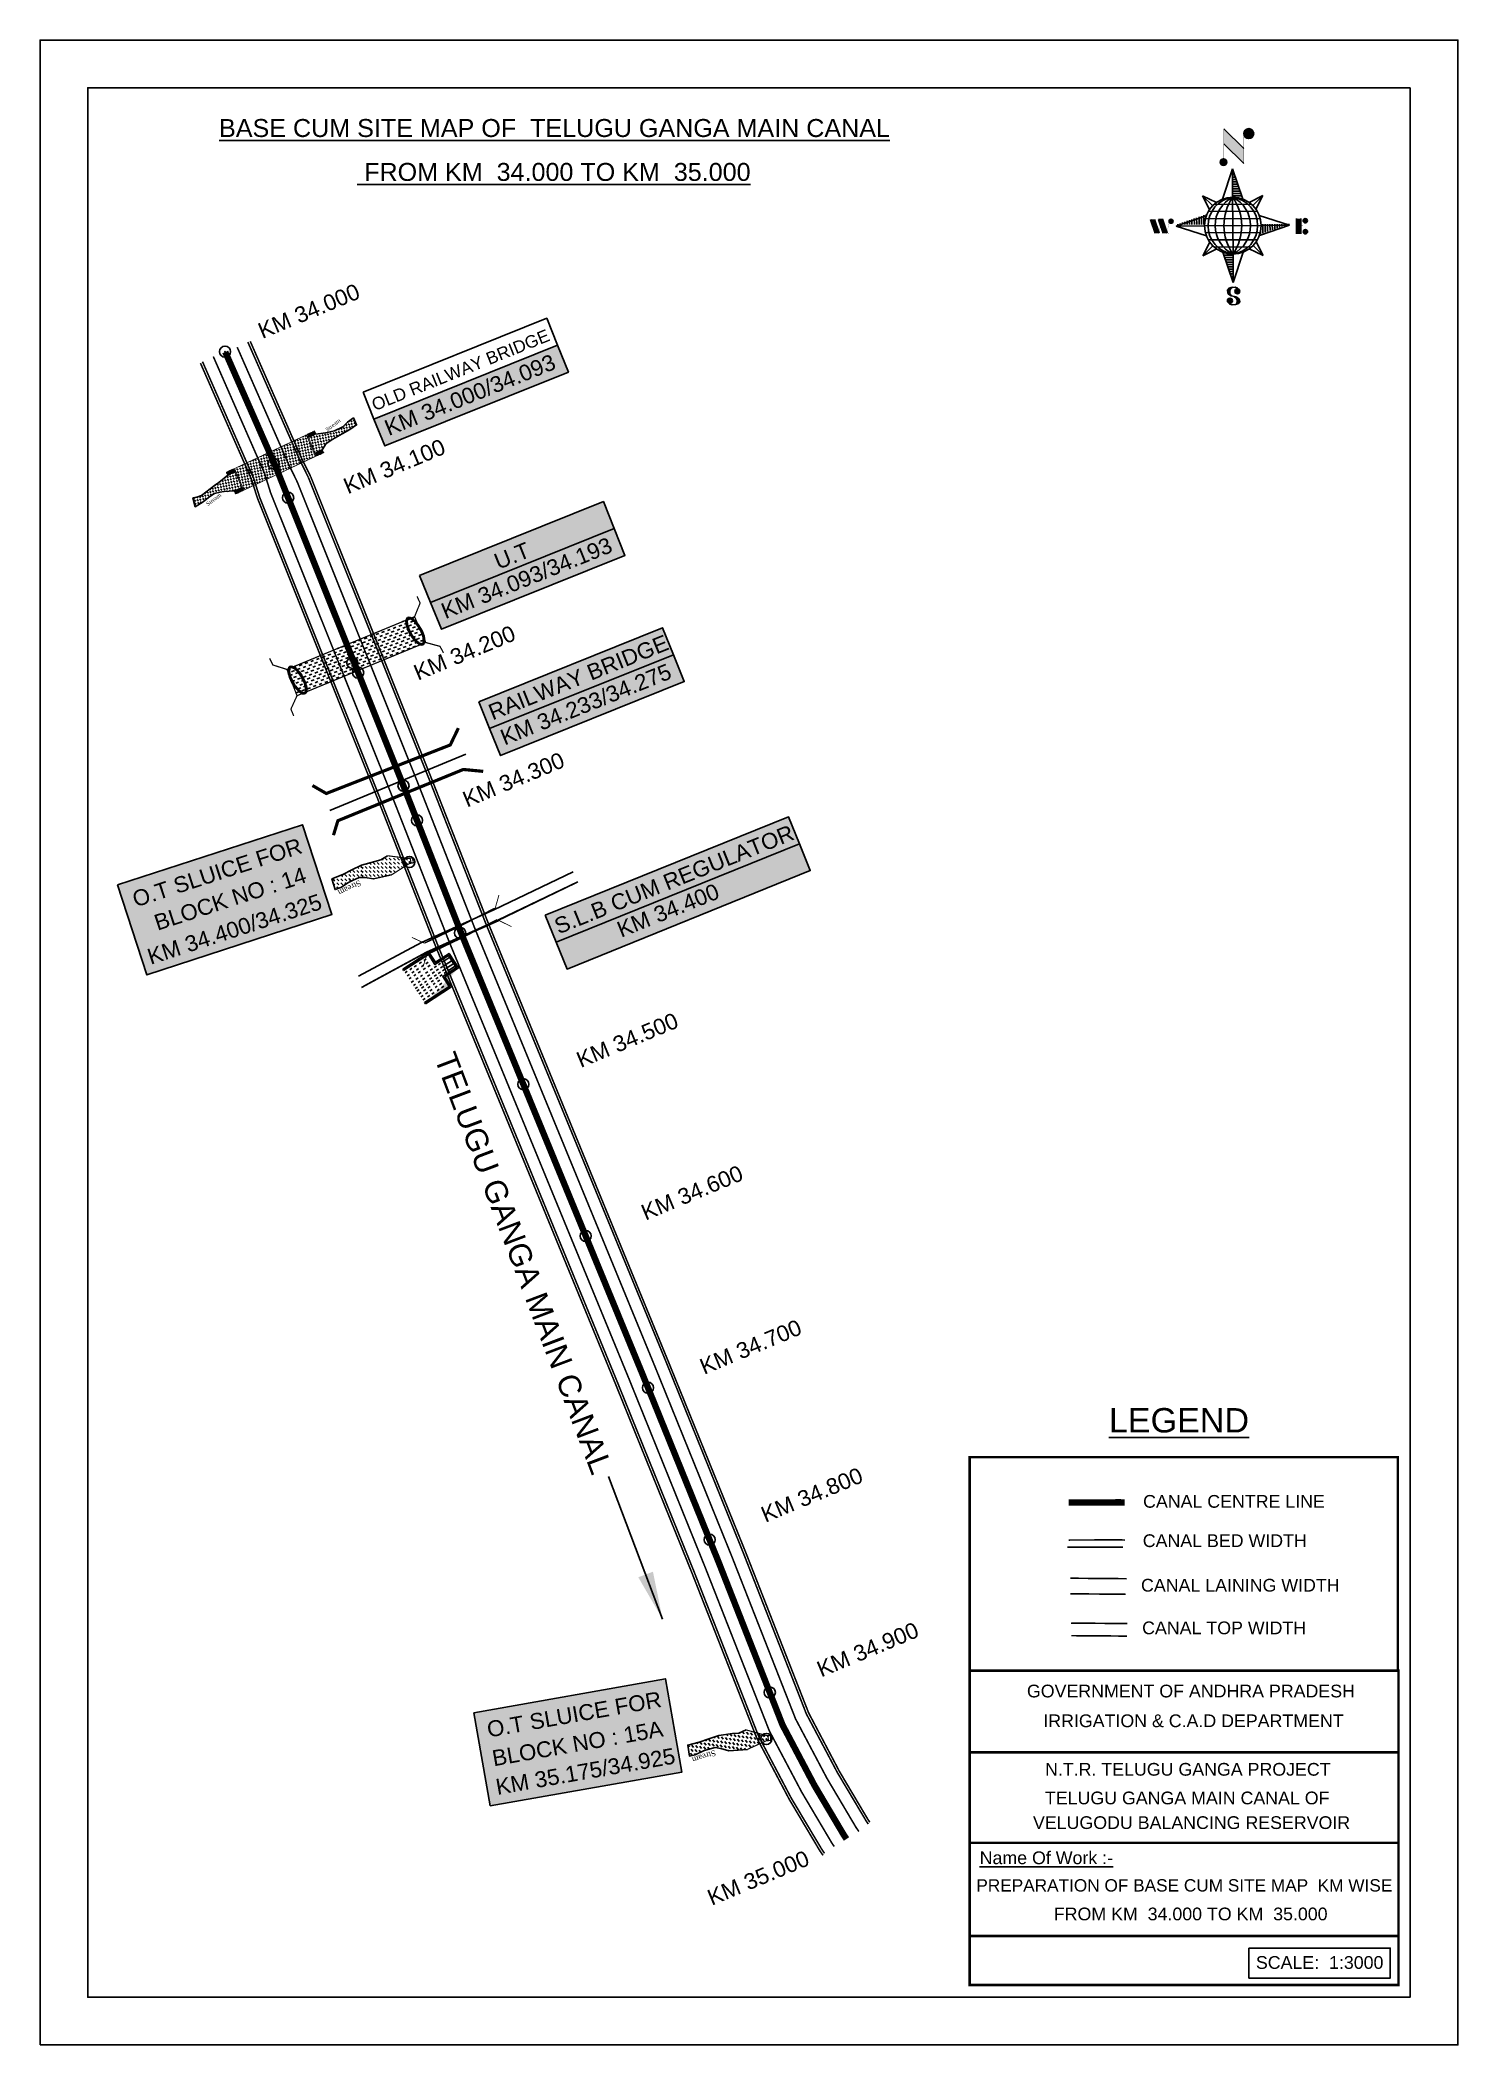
# Model space of a CAD drawing. Header units: inches. Extents: x 255066 to 255957, y 1726817 to 1728077.
import ezdxf

# ---------------------------------------------------------------- set-up
doc = ezdxf.new("R2010")
doc.units = ezdxf.units.IN
doc.header["$MEASUREMENT"] = 0
doc.header["$PDMODE"] = 32
doc.header["$PDSIZE"] = 7
doc.linetypes.add('ACAD_ISO02W100', pattern=[15, 12, -3])
for name, color, linetype in [('AQUADUCT', 1, 'Continuous'), ('bed with', 5, 'Continuous'), ('bord', 1, 'Continuous'), ('cahnige', 7, 'Continuous'), ('canal', 1, 'Continuous'), ('CARTTRACK', 30, 'ACAD_ISO02W100'), ('chainage', 7, 'Continuous'), ('FRAME 025', 7, 'Continuous'), ('laying', 4, 'Continuous'), ('lining', 4, 'Continuous'), ('OT', 7, 'Continuous'), ('ROAD', 6, 'Continuous'), ('SLB', 11, 'Continuous'), ('STREAM', 4, 'Continuous'), ('Stu coo', 3, 'Continuous'), ('TEXT', 7, 'Continuous'), ('top of bund', 1, 'Continuous'), ('UT', 173, 'ACAD_ISO02W100'), ('V', 6, 'Continuous'), ('ZSTU', 7, 'Continuous')]:
    doc.layers.add(name, color=color, linetype=linetype)
doc.styles.add('5mm', font='times.ttf', dxfattribs={"height": 3})
doc.styles.get("Standard").update_dxf_attribs({"font": 'arial.ttf'})
doc.linetypes.add('TRACKS', pattern='A,0.15,[130,ltypeshp.shx,S=0.25,R=0,X=0,Y=0],0.15', length=0.3)
doc.dimstyles.get("Standard").update_dxf_attribs({"dimtxt": 0.18, "dimasz": 0.18, "dimexe": 0.18, "dimexo": 0.0625, "dimgap": 0.09, "dimtad": 0, "dimtih": 1, "dimtoh": 1, "dimdec": 4, "dimzin": 0, "dimdsep": 46, "dimtxsty": 'Standard', "dimcen": 0.09, "dimadec": 0, "dimazin": 0, "dimtfac": 1, "dimtdec": 4, "dimtofl": 0, "dimtmove": 0, "dimatfit": 3, "dimfxl": 0, "dimtolj": 1, "dimtzin": 0, "dimarcsym": 0})
pattern_1 = [(228.0128, (-362214.33102, -1526288.49251), (-7.999998232158, -9.0000013416072), [0.134536, -13.319088]), (184.9697, (-362214.42102, -1526288.592507), (12.0000010515176, 0.999991307007), [0.230868, -22.855925]), (132.5104, (-362214.65102, -1526288.61251), (9.9999907183468, -11.0000086738712), [0.162788, -16.116032]), (267.2737, (-362215.04102, -1526288.862507), (0.9999960177272, 20.0000002949735), [0.210238, -20.813558]), (292.8337, (-362215.05102, -1526289.072507), (-5.0000099054371, 11.9999964117778), [0.206155, -20.409373]), (357.2737, (-362214.97102, -1526289.262507), (-20.0000002949735, 0.9999960177272), [0.210238, -20.813558]), (37.6942, (-362214.761022, -1526289.272507), (-13.000007345618, -9.9999904051605), [0.278029, -27.524849]), (72.2553, (-362214.541022, -1526289.102507), (7.0000107627054, 21.9999962312392), [0.262488, -25.986321]), (121.4296, (-362214.46102, -1526288.852507), (-8.0000082341764, 12.9999950364926), [0.21095, -20.884073]), (175.2364, (-362214.57102, -1526288.67251), (11.0000009463196, -0.9999915326613), [0.240832, -11.800763]), (222.3974, (-362214.811022, -1526288.652507), (-12.0000073510732, -10.9999920820141), [0.311448, -30.833375]), (138.8141, (-362214.05102, -1526288.87251), (-7.0000029468057, 5.999997313343), [0.106301, -10.523844]), (171.4692, (-362214.13102, -1526288.802507), (12.9999982848151, -2.0000079100398), [0.202237, -20.021511]), (225, (-362214.331, -1526288.7725), (-1e-16, -1.00000030945), [0.141421, -1.272792]), (203.1986, (-362214.40102, -1526288.65251), (4.999999730667, 2.000001325265), [0.076158, -7.539615]), (291.8014, (-362214.47102, -1526288.6825), (-0.9999999105, 3.00000027301), [0.107703, -5.277462]), (30.9638, (-362214.43102, -1526288.7825), (2.999998022288, 2.00000248354), [0.174929, -5.656023]), (161.5651, (-362214.28102, -1526288.6925), (2.00000043459, -0.99999840322), [0.126491, -3.035787]), (16.3895, (-362215.05102, -1526288.682507), (10.000002198412, 2.999992709818), [0.1772, -17.542845]), (70.3462, (-362214.88102, -1526288.63251), (-3.9999952473717, -11.0000021356062), [0.148661, -14.717408]), (293.1986, (-362214.28102, -1526288.49251), (-2.000001325265, 4.999999730667), [0.152315, -7.463458]), (343.6105, (-362214.22102, -1526288.632507), (-10.000002198412, 2.999992709818), [0.1772, -17.542845]), (339.444, (-362215.05102, -1526289.30251), (-5.000001844542, 1.999995996422), [0.17088, -8.373124]), (294.7751, (-362214.89102, -1526289.36251), (-4.9999921892452, 11.000003421839), [0.143178, -14.174643]), (66.8014, (-362214.27102, -1526289.49251), (2.000001325265, 4.999999730667), [0.152315, -7.463458]), (17.354, (-362214.21102, -1526289.35251), (-13.0000020190968, -3.9999945022591), [0.167631, -16.595424]), (69.444, (-362214.76102, -1526289.49251), (-1.999995996422, -5.000001844542), [0.08544, -8.458564]), (101.3099, (-362214.33102, -1526289.4925), (-0.999997632162, 4.00000075223), [0.05099, -5.048029]), (165.9638, (-362214.34102, -1526289.4425), (3.00000054599, -0.99999805736), [0.206155, -3.91695]), (186.009, (-362214.54102, -1526289.392507), (9.999999750906, 0.9999993174818), [0.19105, -18.913923]), (303.6901, (-362214.43102, -1526288.8725), (-1.000001334507, 1.99999955777), [0.144222, -3.461329]), (353.1572, (-362214.351022, -1526288.992507), (16.9999993654786, -2.0000079979248), [0.251794, -24.927563]), (60.9454, (-362214.10102, -1526289.02251), (-4.000000027199, -7.0000003845697), [0.102956, -10.192674]), (90, (-362214.051, -1526288.9325), (-1, 1), [0.06, -0.94]), (120.2564, (-362214.56102, -1526289.36251), (3.9999948868027, -7.0000024558547), [0.138924, -13.75352]), (48.0128, (-362214.63102, -1526289.24251), (7.999998232158, 9.0000013416072), [0.269072, -13.184552]), (0, (-362214.451, -1526289.0425), (1, 1), [0.26, -0.74]), (325.3048, (-362214.19102, -1526289.04251), (-9.9999942589875, 7.0000086095945), [0.158114, -15.653274]), (254.0546, (-362214.06102, -1526289.13251), (-0.999999889296, -4.000000126652), [0.145602, -7.134508]), (207.646, (-362214.10102, -1526289.272507), (-18.9999958071796, -10.0000077131692), [0.237065, -23.469474]), (175.4261, (-362214.311022, -1526289.382507), (-13.0000005583121, 0.9999948011611), [0.250799, -24.829074])]
pattern_2 = [(0, (-362215.051, -1526289.4925), (1.25, 1.25), [1.25, -1.25])]
pattern_3 = [(228.0128, (-362243.17535, -1526336.432974), (-7.999998232158, -9.0000013416072), [0.134536, -13.319088]), (184.9697, (-362243.26535, -1526336.532974), (12.0000010515176, 0.999991307007), [0.230868, -22.855925]), (132.5104, (-362243.49535, -1526336.552974), (9.9999907183468, -11.0000086738712), [0.162788, -16.116032]), (267.2737, (-362243.88535, -1526336.802974), (0.9999960177272, 20.0000002949735), [0.210238, -20.813558]), (292.8337, (-362243.89535, -1526337.012974), (-5.0000099054371, 11.9999964117778), [0.206155, -20.409373]), (357.2737, (-362243.81535, -1526337.202974), (-20.0000002949735, 0.9999960177272), [0.210238, -20.813558]), (37.6942, (-362243.60535, -1526337.212974), (-13.000007345618, -9.9999904051605), [0.278029, -27.524849]), (72.2553, (-362243.38535, -1526337.042974), (7.0000107627054, 21.9999962312392), [0.262488, -25.986321]), (121.4296, (-362243.30535, -1526336.792974), (-8.0000082341764, 12.9999950364926), [0.21095, -20.884073]), (175.2364, (-362243.41535, -1526336.612974), (11.0000009463196, -0.9999915326613), [0.240832, -11.800763]), (222.3974, (-362243.65535, -1526336.592974), (-12.0000073510732, -10.9999920820141), [0.311448, -30.833375]), (138.8141, (-362242.89535, -1526336.81297), (-7.0000029468057, 5.999997313343), [0.106301, -10.523844]), (171.4692, (-362242.97535, -1526336.742974), (12.9999982848151, -2.0000079100398), [0.202237, -20.021511]), (225, (-362243.17535, -1526336.713), (-1e-16, -1.00000030945), [0.141421, -1.272792]), (203.1986, (-362243.24535, -1526336.59297), (4.999999730667, 2.000001325265), [0.076158, -7.539615]), (291.8014, (-362243.31535, -1526336.62297), (-0.9999999105, 3.00000027301), [0.107703, -5.277462]), (30.9638, (-362243.27535, -1526336.72297), (2.999998022288, 2.00000248354), [0.174929, -5.656023]), (161.5651, (-362243.12535, -1526336.63297), (2.00000043459, -0.99999840322), [0.126491, -3.035787]), (16.3895, (-362243.89535, -1526336.622974), (10.000002198412, 2.999992709818), [0.1772, -17.542845]), (70.3462, (-362243.72535, -1526336.572974), (-3.9999952473717, -11.0000021356062), [0.148661, -14.717408]), (293.1986, (-362243.12535, -1526336.43297), (-2.000001325265, 4.999999730667), [0.152315, -7.463458]), (343.6105, (-362243.06535, -1526336.572974), (-10.000002198412, 2.999992709818), [0.1772, -17.542845]), (339.444, (-362243.89535, -1526337.24297), (-5.000001844542, 1.999995996422), [0.17088, -8.373124]), (294.7751, (-362243.73535, -1526337.302974), (-4.9999921892452, 11.000003421839), [0.143178, -14.174643]), (66.8014, (-362243.11535, -1526337.43297), (2.000001325265, 4.999999730667), [0.152315, -7.463458]), (17.354, (-362243.05535, -1526337.292974), (-13.0000020190968, -3.9999945022591), [0.167631, -16.595424]), (69.444, (-362243.60535, -1526337.43297), (-1.999995996422, -5.000001844542), [0.08544, -8.458564]), (101.3099, (-362243.17535, -1526337.43297), (-0.999997632162, 4.00000075223), [0.05099, -5.048029]), (165.9638, (-362243.18535, -1526337.38297), (3.00000054599, -0.99999805736), [0.206155, -3.91695]), (186.009, (-362243.38535, -1526337.332974), (9.999999750906, 0.9999993174818), [0.19105, -18.913923]), (303.6901, (-362243.27535, -1526336.81297), (-1.000001334507, 1.99999955777), [0.144222, -3.461329]), (353.1572, (-362243.19535, -1526336.932974), (16.9999993654786, -2.0000079979248), [0.251794, -24.927563]), (60.9454, (-362242.94535, -1526336.96297), (-4.000000027199, -7.0000003845697), [0.102956, -10.192674]), (90, (-362242.8953, -1526336.873), (-1, 1), [0.06, -0.94]), (120.2564, (-362243.40535, -1526337.302974), (3.9999948868027, -7.0000024558547), [0.138924, -13.75352]), (48.0128, (-362243.47535, -1526337.182974), (7.999998232158, 9.0000013416072), [0.269072, -13.184552]), (0, (-362243.2953, -1526336.983), (1, 1), [0.26, -0.74]), (325.3048, (-362243.03535, -1526336.982974), (-9.9999942589875, 7.0000086095945), [0.158114, -15.653274]), (254.0546, (-362242.90535, -1526337.07297), (-0.999999889296, -4.000000126652), [0.145602, -7.134508]), (207.646, (-362242.94535, -1526337.212974), (-18.9999958071796, -10.0000077131692), [0.237065, -23.469474]), (175.4261, (-362243.15535, -1526337.322974), (-13.0000005583121, 0.9999948011611), [0.250799, -24.829074])]
pattern_4 = [(267.297113149, (-8720374.938, 50637915.138), (10.5367255337, -0.497431438), [])]
pattern_5 = [(357.297113149, (-8720374.938, 50637915.138), (0.497431438, 10.5367255337), [])]

msp = doc.modelspace()

# ---------------------------------------------------------------- texts
at = {"layer": 'chainage', "color": 0}
for s, p in [('KM 34.000', (255206.1, 1727888.8)), ('KM 34.100', (255259.8, 1727791.2)), ('KM 34.200', (255303.9, 1727674)), ('KM 34.300', (255334.7, 1727594.3)), ('KM 34.500', (255406.2, 1727430.6)), ('KM 34.600', (255446.9, 1727334.7)), ('KM 34.700', (255483.7, 1727237.8)), ('KM 34.800', (255522.2, 1727144.8)), ('KM 34.900', (255557.3, 1727047.6)), ('KM 35.000', (255488.5, 1726904.1))]:
    msp.add_text(s, height=10, rotation=22.655, dxfattribs=at).set_placement(p)
at = {"layer": 'chainage', "color": 1}
msp.add_text('TELUGU GANGA MAIN CANAL', height=14.042, rotation=290.6987, dxfattribs=at).set_placement((255314, 1727437.1))
at = {"layer": 'chainage', "color": 0}
for s, height, p in [('%%ULEGEND', 15.34, (255738.1, 1727201.6)), ('CANAL CENTRE LINE', 8, (255759.6, 1727154.3)), ('CANAL BED WIDTH', 8, (255759.4, 1727129.6)), ('CANAL LAINING WIDTH', 8, (255758.3, 1727101.6)), ('CANAL TOP WIDTH', 8, (255759, 1727074.8)), ('GOVERNMENT OF ANDHRA PRADESH ', 8, (255686.6, 1727035.1)), ('IRRIGATION & C.A.D DEPARTMENT', 8, (255696.9, 1727016.4)), ('N.T.R. TELUGU GANGA PROJECT', 8, (255698, 1726985.9)), ('TELUGU GANGA MAIN CANAL OF', 8, (255697.9, 1726967.9)), (' VELUGODU BALANCING RESERVOIR', 8, (255687.3, 1726952.4)), ('%%UName Of Work :-', 8, (255656.9, 1726930.3)), ('PREPARATION OF BASE CUM SITE MAP  KM WISE', 7.743, (255654.8, 1726913.1)), (' FROM KM  34.000 TO KM  35.000', 8, (255700.4, 1726895)), ('SCALE:  1:3000', 8, (255830.5, 1726864.5))]:
    msp.add_text(s, height=height, dxfattribs=at).set_placement(p)
at = {"layer": 'Stu coo', "color": 0}
for s, height, p in [('OLD RAILWAY BRIDGE', 7.798, (255276.8, 1727843.5)), ('KM 34.000/34.093', 10, (255285.5, 1727827.8)), ('KM 34.093/34.193', 10, (255321.1, 1727712.7)), ('U.T', 10, (255354.4, 1727743.8)), ('RAILWAY BRIDGE', 10, (255350.8, 1727649.1)), ('KM 34.233/34.275', 10, (255358.3, 1727633.3)), ('S.L.B CUM REGULATOR', 10, (255392.2, 1727514.6)), ('KM 34.400', 10, (255431.6, 1727512.5))]:
    msp.add_text(s, height=height, rotation=21.9255, dxfattribs=at).set_placement(p)
at = {"layer": 'Stu coo', "color": 1}
for s, rotation, p in [('O.T SLUICE FOR ', 18.0648, (255126.5, 1727531.6)), (' BLOCK NO : 14', 18.0648, (255136.5, 1727515.7)), ('KM 34.400/34.325', 18.0648, (255135.9, 1727495.5)), ('O.T SLUICE FOR ', 10.0181, (255348.3, 1727009.9)), (' BLOCK NO : 15A', 10.0181, (255347.7, 1726991.1)), ('KM 35.175/34.925', 10.0181, (255353.8, 1726973.8))]:
    msp.add_text(s, height=10, rotation=rotation, dxfattribs=at).set_placement(p)
at = {"layer": 'TEXT', "color": 0}
for s, p in [('%%UBASE CUM SITE MAP OF  TELUGU GANGA MAIN CANAL', (255178.9, 1728015.8)), ('%%U FROM KM  34.000 TO KM  35.000', (255265.7, 1727988.2))]:
    msp.add_text(s, height=11.294, dxfattribs=at).set_placement(p)

# ---------------------------------------------------------------- blocks, each defined once
blk = doc.blocks.new('FGDFGDFG6YURT')
at = {"layer": 'ROAD', "color": 1, "linetype": 'Continuous', "lineweight": 25}
for points in [[(386103.53, 1482907.42, 0), (386134.49, 1482913.05, 0), (386162.33, 1482917.43, 0), (386187.04, 1482923.15, 0)], [(386104.35, 1482907.67, 0), (386135.27, 1482913.29, 0), (386163.2, 1482917.69, 0), (386188.04, 1482923.43, 0)], [(386104.24, 1482903.53, 0), (386135.16, 1482909.15, 0), (386163.09, 1482913.55, 0), (386187.93, 1482919.3, 0)]]:
    blk.add_polyline3d(points, dxfattribs=at)
at = {"layer": 'SLB'}
for points, const_width in [([(386134.59, 1482913.4), (386134.24, 1482913.41), (386130.63, 1482916.64)], 0.3), ([(386134.59, 1482913.4), (386148.24, 1482915.45), (386161.82, 1482917.9)], 0.5), ([(386161.99, 1482918.19), (386148.41, 1482915.73), (386134.91, 1482912.87)], 0.5), ([(386161.82, 1482917.9), (386162.17, 1482917.94), (386164.81, 1482922)], 0.3), ([(386134.8, 1482908.74), (386134.45, 1482908.69), (386131.94, 1482904.55)], 0.3), ([(386161.88, 1482914.05), (386148.3, 1482911.6), (386134.8, 1482908.74)], 0.5), ([(386161.88, 1482914.05), (386162.23, 1482914.04), (386165.93, 1482910.93)], 0.3)]:
    blk.add_lwpolyline(points, dxfattribs=dict(at, const_width=const_width))
blk = doc.blocks.new('VBVB')
at = {"layer": 'STREAM'}
h = blk.add_hatch(dxfattribs=at)
h.set_pattern_fill('DASH', color=256, scale=10, style=0)
h.set_pattern_definition([(0, (17867.8837, -28501.71), (1.25, 1.25), [1.25, -1.25])])
h.paths.add_polyline_path([(380095.96, 1497774.98), (380098.87, 1497780.21), (380100.45, 1497784.62), (380101.78, 1497788.77), (380103.77, 1497793.59), (380099.53, 1497795.92), (380098.45, 1497793.51), (380097.62, 1497789.6), (380096.96, 1497787.69), (380095.79, 1497784.7), (380093.88, 1497782.96), (380090.89, 1497780.8), (380086.57, 1497773.96), (380084.6, 1497765.18), (380084.08, 1497764.33), (380085.94, 1497763.15), (380086.57, 1497763.83), (380093.72, 1497769.3), (380094.46, 1497772.65)])
at = {"layer": 'OT', "const_width": 0.5}
blk.add_lwpolyline([(380084.6, 1497765.18), (380084.07, 1497764.33), (380083.55, 1497763.48), (380085.4, 1497762.31), (380085.94, 1497763.15), (380084.08, 1497764.33), (380085.94, 1497763.15), (380086.57, 1497763.83), (380093.72, 1497769.3), (380086.57, 1497763.83), (380085.94, 1497763.15), (380084.08, 1497764.33), (380084.6, 1497765.18), (380086.57, 1497773.96)], dxfattribs=at)
at = {"layer": 'STREAM'}
blk.add_lwpolyline([(380086.57, 1497773.96), (380090.89, 1497780.8), (380093.88, 1497782.96), (380095.79, 1497784.7), (380096.96, 1497787.69), (380097.62, 1497789.6), (380098.45, 1497793.51), (380099.53, 1497795.92), (380103.77, 1497793.59), (380101.78, 1497788.77), (380100.45, 1497784.62), (380098.87, 1497780.21), (380095.96, 1497774.98), (380094.46, 1497772.65), (380093.72, 1497769.3)], dxfattribs=at)
at = {"layer": 'cahnige', "style": '5mm'}
blk.add_text('Stream', height=2.5, rotation=71.17434, dxfattribs=at).set_placement((380095, 1497785.49))
blk = doc.blocks.new('A$C377B10CC')
at = {"layer": 'STREAM'}
h = blk.add_hatch(dxfattribs=at)
h.set_pattern_fill('DASH', color=256, scale=10, style=0)
h.set_pattern_definition(pattern_2)
h.paths.add_polyline_path([(-21.1, 10.4), (-19.3, 15), (-16.2, 21.2), (-13.8, 26.1), (-11.8, 30.8), (-15.9, 33.3), (-17.5, 29), (-18.4, 24.9), (-21.4, 20), (-25.2, 15.7), (-29.9, 11.7), (-32.6, 7.4), (-28.1, 4.5), (-23.6, 1.5), (-21.1, 5.7)])
h = blk.add_hatch(dxfattribs=at)
h.set_pattern_fill('DASH', color=256, scale=10, style=0)
h.set_pattern_definition(pattern_2)
h.paths.add_polyline_path([(-60.2, -34.7), (-54, -38.6), (-47.9, -42.7), (-22.3, -0.1), (-28.4, 4), (-34.5, 8)])
h = blk.add_hatch(dxfattribs=at)
h.set_pattern_fill('DASH', color=256, scale=10, style=0)
h.set_pattern_definition(pattern_2)
h.paths.add_polyline_path([(-57.7, -50.5), (-52.5, -46.4), (-49.9, -42.1), (-54.3, -39.1), (-58.8, -36.3), (-61.4, -40.5), (-63.6, -47.5), (-64.8, -50.6), (-68, -60.3), (-69.9, -62.9), (-71.7, -64.6), (-67.4, -68.4), (-64.9, -63), (-63.3, -57.9), (-61.9, -54.8), (-59.5, -52.2)])
at = {"layer": 'UT', "ltscale": 0.2}
h = blk.add_hatch(dxfattribs=at)
h.set_pattern_fill('GRAVEL', color=256, style=0)
h.set_pattern_definition(pattern_1)
h.paths.add_polyline_path([(-34.2, 8.5), (-32.6, 7.4), (-29.9, 11.7), (-31.7, 12.8)])
h = blk.add_hatch(dxfattribs=at)
h.set_pattern_fill('GRAVEL', color=256, style=0)
h.set_pattern_definition(pattern_1)
h.paths.add_polyline_path([(-23.6, 1.5), (-22, 0.4), (-19.4, 4.7), (-21.1, 5.7)])
h = blk.add_hatch(dxfattribs=at)
h.set_pattern_fill('GRAVEL', color=256, style=0)
h.set_pattern_definition(pattern_3)
h.paths.add_polyline_path([(-58.8, -36.3), (-60.5, -35.2), (-63.1, -39.5), (-61.4, -40.5)])
h = blk.add_hatch(dxfattribs=at)
h.set_pattern_fill('GRAVEL', color=256, style=0)
h.set_pattern_definition(pattern_3)
h.paths.add_polyline_path([(-48.2, -43.2), (-49.9, -42.2), (-52.5, -46.4), (-50.8, -47.5)])
at = {"layer": 'STREAM'}
for points in [[(-29.9, 11.7), (-25.2, 15.7), (-21.4, 20), (-18.4, 24.9), (-17.5, 29), (-15.9, 33.3), (-11.8, 30.8), (-13.8, 26.1), (-16.2, 21.2), (-19.3, 15), (-21.1, 10.4), (-21.1, 5.7)], [(-61.4, -40.5), (-63.6, -47.5), (-64.8, -50.6), (-68, -60.3), (-69.9, -62.9), (-71.7, -64.6), (-67.4, -68.4), (-64.9, -63), (-63.3, -57.9), (-61.9, -54.8), (-59.5, -52.2), (-57.7, -50.5), (-52.5, -46.4)]]:
    blk.add_lwpolyline(points, dxfattribs=at)
at = {"layer": 'UT', "ltscale": 0.2, "const_width": 0.5}
for points in [[(-34.2, 8.5), (-31.7, 12.8)], [(-31.7, 12.8), (-29.9, 11.7)], [(-60.5, -35.2), (-34.5, 8)], [(-48.2, -43.3), (-22.3, -0.1)], [(-34.6, 8), (-28.4, 4), (-22.3, -0.1)], [(-34.2, 8.5), (-28.1, 4.5), (-22, 0.4)], [(-32.6, 7.4), (-29.9, 11.7)], [(-23.6, 1.5), (-21.1, 5.7)], [(-22.3, -0.1), (-22, 0.4)], [(-22, 0.4), (-19.4, 4.7)], [(-21.1, 5.7), (-19.4, 4.7)], [(-63.1, -39.5), (-60.5, -35.2)], [(-61.4, -40.5), (-58.8, -36.3)], [(-60.5, -35.2), (-54.3, -39.1), (-48.2, -43.3)], [(-60.2, -34.7), (-54, -38.6), (-47.9, -42.8)], [(-63.1, -39.5), (-61.4, -40.5)], [(-52.5, -46.4), (-49.9, -42.1)], [(-52.5, -46.4), (-50.8, -47.5)], [(-50.8, -47.5), (-48.2, -43.2)]]:
    blk.add_lwpolyline(points, dxfattribs=at)
at = {"layer": 'cahnige', "style": '5mm'}
for p in [(-24.7, 17), (-60.9, -63.7)]:
    blk.add_text('Stream', height=2.5, rotation=71.1743, dxfattribs=at).set_placement(p)
blk = doc.blocks.new('GGF')
at = {"layer": 'STREAM'}
h = blk.add_hatch(dxfattribs=at)
h.set_pattern_fill('DASH', color=256, scale=10, angle=-6.08273, style=0)
h.set_pattern_definition([(353.91726508, (-115347.3726, 1016.3876), (1.3754179499, 1.1105068496), [1.25, -1.25])])
h.paths.add_polyline_path([(406186.84, 1485623.89), (406186.34, 1485618.17), (406185.83, 1485612.44), (406242.6, 1485608.9), (406242.86, 1485614.64), (406243.12, 1485620.38)])
at = {"layer": 'laying', "linetype": 'ByBlock', "extrusion": (0, 0, -1)}
for centre in [(406188.83, 1485618.1), (406240.81, 1485614.96)]:
    blk.add_ellipse(centre, major_axis=(0.4, -6.37), ratio=0.388717, dxfattribs=at)
at = {"layer": 'laying', "linetype": 'ByBlock'}
for points in [[(406189.2, 1485612.24), (406189.13, 1485612.23), (406189.05, 1485612.25), (406188.86, 1485612.32), (406188.75, 1485612.39), (406188.51, 1485612.61), (406188.38, 1485612.76), (406187.99, 1485613.32), (406187.73, 1485613.86), (406187.29, 1485615.15), (406187.11, 1485615.9), (406186.88, 1485617.49), (406186.82, 1485618.32), (406186.84, 1485619.93), (406186.91, 1485620.71), (406187.17, 1485622.07), (406187.36, 1485622.65), (406187.71, 1485623.36), (406187.86, 1485623.57), (406188.11, 1485623.82), (406188.22, 1485623.89), (406188.4, 1485623.96), (406188.47, 1485623.97), (406188.64, 1485623.95), (406188.74, 1485623.91), (406188.98, 1485623.76), (406189.11, 1485623.64), (406189.38, 1485623.32), (406189.52, 1485623.11), (406189.95, 1485622.33), (406190.22, 1485621.61), (406190.62, 1485619.96), (406190.76, 1485619.04), (406190.86, 1485617.19), (406190.83, 1485616.26), (406190.61, 1485614.61), (406190.43, 1485613.88), (406190.06, 1485613.02), (406189.9, 1485612.77), (406189.63, 1485612.45), (406189.52, 1485612.35), (406189.34, 1485612.26), (406189.27, 1485612.24), (406189.2, 1485612.24)], [(406241.18, 1485609.1), (406241.11, 1485609.1), (406241.03, 1485609.11), (406240.84, 1485609.19), (406240.73, 1485609.26), (406240.49, 1485609.47), (406240.36, 1485609.62), (406239.97, 1485610.18), (406239.7, 1485610.72), (406239.26, 1485612.02), (406239.09, 1485612.77), (406238.86, 1485614.35), (406238.8, 1485615.19), (406238.82, 1485616.8), (406238.89, 1485617.57), (406239.15, 1485618.93), (406239.34, 1485619.51), (406239.69, 1485620.22), (406239.84, 1485620.43), (406240.09, 1485620.69), (406240.19, 1485620.75), (406240.37, 1485620.83), (406240.44, 1485620.83), (406240.62, 1485620.81), (406240.72, 1485620.78), (406240.95, 1485620.62), (406241.08, 1485620.51), (406241.36, 1485620.18), (406241.5, 1485619.98), (406241.93, 1485619.19), (406242.2, 1485618.47), (406242.6, 1485616.82), (406242.73, 1485615.9), (406242.84, 1485614.05), (406242.81, 1485613.12), (406242.59, 1485611.47), (406242.4, 1485610.74), (406242.03, 1485609.88), (406241.88, 1485609.63), (406241.61, 1485609.31), (406241.49, 1485609.22), (406241.31, 1485609.12), (406241.25, 1485609.11), (406241.18, 1485609.1)]]:
    blk.add_open_spline(points, degree=3, knots=[0, 0, 0, 0, 0.189072, 0.189072, 0.378144, 0.378144, 0.567217, 0.567217, 0.964238, 0.964238, 1.36126, 1.36126, 1.758281, 1.758281, 2.155303, 2.155303, 2.552324, 2.552324, 2.807761, 2.807761, 3.01244, 3.01244, 3.217119, 3.217119, 3.421798, 3.421798, 3.626477, 3.626477, 3.831155, 3.831155, 4.280923, 4.280923, 4.73069, 4.73069, 5.180458, 5.180458, 5.630225, 5.630225, 5.896844, 5.896844, 6.112115, 6.112115, 6.283185, 6.283185, 6.283185, 6.283185], dxfattribs=at)
at = {"layer": 'UT', "ltscale": 0.2, "const_width": 0.5}
for points in [[(406181.01, 1485605.63), (406181.2, 1485608.62), (406185.83, 1485612.44), (406186.34, 1485618.17), (406186.84, 1485623.89), (406182.49, 1485628.03), (406182.47, 1485631.03)], [(406186.84, 1485623.89), (406243.12, 1485620.38)], [(406247.66, 1485627.39), (406247.59, 1485624.39), (406243.12, 1485620.38), (406242.86, 1485614.64), (406242.6, 1485608.9), (406247.12, 1485604.95), (406247.26, 1485601.95)], [(406185.83, 1485612.44), (406242.6, 1485608.9)]]:
    blk.add_lwpolyline(points, dxfattribs=at)
blk = doc.blocks.new('RGRGFG')
at = {"layer": 'V'}
h = blk.add_hatch(color=4, dxfattribs=at)
h.paths.add_polyline_path([(245045.3, 1724876.5), (245045.3, 1724857.9), (245052.9, 1724857.9), (245052.9, 1724847.7), (245061.8, 1724847.7), (245061.8, 1724857.9), (245069.4, 1724857.9), (245069.4, 1724876.5), (245070.4, 1724876.5), (245070.4, 1724856.9), (245062.8, 1724856.9), (245062.8, 1724846.7), (245051.9, 1724846.7), (245051.9, 1724856.9), (245044.3, 1724856.9), (245044.3, 1724876.5)])
h.paths.add_polyline_path([(245070.4, 1724876.5), (245070.4, 1724856.9)], flags=17)
h.paths.add_polyline_path([(245062.8, 1724856.9), (245062.8, 1724846.7)], flags=17)
h.paths.add_polyline_path([(245062.8, 1724856.9), (245070.4, 1724856.9)], flags=17)
edge = h.paths.add_edge_path(flags=17)
edge.add_line((245051.9, 1724846.7), (245062.8, 1724846.7))
edge.add_line((245051.9, 1724846.7), (245062.8, 1724846.7))
edge = h.paths.add_edge_path(flags=17)
edge.add_line((245044.3, 1724876.5), (245044.3, 1724856.9))
edge.add_line((245044.3, 1724856.9), (245051.9, 1724856.9))
edge.add_line((245051.9, 1724856.9), (245051.9, 1724846.7))
at = {"layer": 'V', "color": 4}
for points in [[(245044.3, 1724876.5), (245044.3, 1724856.9), (245051.9, 1724856.9), (245051.9, 1724846.7)], [(245044.3, 1724876.5), (245044.3, 1724856.9), (245051.9, 1724856.9), (245051.9, 1724846.7), (245062.8, 1724846.7), (245062.8, 1724856.9), (245070.4, 1724856.9), (245070.4, 1724876.5)], [(245044.3, 1724876.5), (245045.3, 1724876.5)], [(245045.3, 1724876.5), (245045.3, 1724857.9), (245052.9, 1724857.9), (245052.9, 1724847.7), (245061.8, 1724847.7), (245061.8, 1724857.9), (245069.4, 1724857.9), (245069.4, 1724876.5)], [(245047.3, 1724874.8), (245047.3, 1724876.5)], [(245047.3, 1724871.3), (245047.3, 1724873)], [(245047.3, 1724868), (245047.3, 1724869.6)], [(245047.3, 1724864.2), (245047.3, 1724865.8)], [(245049.6, 1724874.8), (245049.6, 1724876.5)], [(245049.6, 1724871.3), (245049.6, 1724873)], [(245049.6, 1724868), (245049.6, 1724869.6)], [(245049.6, 1724864.2), (245049.6, 1724865.8)], [(245051.9, 1724846.7), (245062.8, 1724846.7), (245062.8, 1724856.9), (245070.4, 1724856.9), (245070.4, 1724876.5)], [(245051.9, 1724874.8), (245051.9, 1724876.5)], [(245051.9, 1724871.3), (245051.9, 1724873)], [(245051.9, 1724868), (245051.9, 1724869.6)], [(245051.9, 1724864.2), (245051.9, 1724865.8)], [(245054, 1724874.8), (245054, 1724876.5)], [(245054, 1724871.3), (245054, 1724873)], [(245054, 1724868), (245054, 1724869.6)], [(245054, 1724864.2), (245054, 1724865.8)], [(245055.9, 1724874.8), (245055.9, 1724876.5)], [(245055.9, 1724871.3), (245055.9, 1724873)], [(245055.9, 1724868), (245055.9, 1724869.6)], [(245055.9, 1724864.2), (245055.9, 1724865.8)], [(245058.1, 1724874.8), (245058.1, 1724876.5)], [(245058.1, 1724871.3), (245058.1, 1724873)], [(245058.1, 1724868), (245058.1, 1724869.6)], [(245058.1, 1724864.2), (245058.1, 1724865.8)], [(245060.5, 1724874.8), (245060.5, 1724876.5)], [(245060.5, 1724871.3), (245060.5, 1724873)], [(245060.5, 1724868), (245060.5, 1724869.6)], [(245060.5, 1724864.2), (245060.5, 1724865.8)], [(245070.4, 1724876.5), (245070.4, 1724856.9), (245062.8, 1724856.9), (245062.8, 1724846.7)], [(245070.4, 1724876.5), (245070.4, 1724856.9), (245062.8, 1724856.9), (245062.8, 1724846.7)], [(245063.1, 1724874.8), (245063.1, 1724876.5)], [(245063.1, 1724871.3), (245063.1, 1724873)], [(245063.1, 1724868), (245063.1, 1724869.6)], [(245063.1, 1724864.2), (245063.1, 1724865.8)], [(245065.3, 1724874.8), (245065.3, 1724876.5)], [(245065.3, 1724871.3), (245065.3, 1724873)], [(245065.3, 1724868), (245065.3, 1724869.6)], [(245065.3, 1724864.2), (245065.3, 1724865.8)], [(245067.7, 1724874.8), (245067.7, 1724876.5)], [(245067.7, 1724871.3), (245067.7, 1724873)], [(245067.7, 1724868), (245067.7, 1724869.6)], [(245067.7, 1724864.2), (245067.7, 1724865.8)], [(245069.4, 1724876.5), (245070.4, 1724876.5)], [(245047.3, 1724860.7), (245047.3, 1724862.4)], [(245049.6, 1724860.7), (245049.6, 1724862.4)], [(245051.9, 1724860.7), (245051.9, 1724862.4)], [(245054, 1724860.7), (245054, 1724862.4)], [(245054, 1724857.7), (245054, 1724859.3)], [(245054, 1724854.5), (245054, 1724856.1)], [(245054, 1724848.3), (245054, 1724853.5)], [(245055.9, 1724860.7), (245055.9, 1724862.4)], [(245055.9, 1724857.7), (245055.9, 1724859.3)], [(245055.9, 1724854.5), (245055.9, 1724856.1)], [(245055.9, 1724848.3), (245055.9, 1724853.5)], [(245058.1, 1724860.7), (245058.1, 1724862.4)], [(245058.1, 1724857.7), (245058.1, 1724859.3)], [(245058.1, 1724854.5), (245058.1, 1724856.1)], [(245058.1, 1724848.3), (245058.1, 1724853.5)], [(245060.5, 1724860.7), (245060.5, 1724862.4)], [(245060.5, 1724857.7), (245060.5, 1724859.3)], [(245060.5, 1724854.5), (245060.5, 1724856.1)], [(245060.5, 1724848.3), (245060.5, 1724853.5)], [(245063.1, 1724860.7), (245063.1, 1724862.4)], [(245065.3, 1724860.7), (245065.3, 1724862.4)], [(245067.7, 1724860.7), (245067.7, 1724862.4)]]:
    blk.add_lwpolyline(points, dxfattribs=at)
blk = doc.blocks.new('*X7')
at = {"color": 0, "linetype": 'Continuous'}
for p, q in [((6321.6, 240.5), (6322.3, 241.2)), ((6321.6, 240.3), (6322.3, 241)), ((6321.6, 240.1), (6322.3, 240.8)), ((6321.6, 239.9), (6322.4, 240.7)), ((6321.6, 239.8), (6322.4, 240.6)), ((6321.6, 239.6), (6322.5, 240.5)), ((6321.6, 239.4), (6322.5, 240.3)), ((6321.6, 239.2), (6322.6, 240.2)), ((6321.7, 239.1), (6322.6, 240.1)), ((6321.8, 240.8), (6322.4, 241.4)), ((6321.8, 239), (6322.7, 240)), ((6321.8, 239), (6322.8, 239.9)), ((6321.9, 238.9), (6322.9, 239.8)), ((6322, 238.8), (6323, 239.7)), ((6322.1, 241.3), (6322.4, 241.6)), ((6322.1, 238.7), (6323.1, 239.6)), ((6322.2, 238.6), (6323.1, 239.6)), ((6322.3, 238.5), (6323.2, 239.5)), ((6322.4, 238.5), (6323.3, 239.4)), ((6322.5, 238.4), (6323.4, 239.3)), ((6322.7, 238.4), (6323.6, 239.3)), ((6322.8, 238.3), (6323.7, 239.2)), ((6322.9, 238.3), (6323.8, 239.1)), ((6323.1, 238.2), (6323.9, 239.1)), ((6323.2, 238.2), (6324, 239)), ((6323.3, 238.2), (6324.2, 239)), ((6323.5, 238.1), (6324.3, 238.9)), ((6323.7, 238.1), (6324.4, 238.9)), ((6323.8, 238.1), (6324.6, 238.8)), ((6324.1, 238.2), (6324.7, 238.8)), ((6324.3, 238.3), (6324.9, 238.8)), ((6324.6, 238.3), (6325.1, 238.8)), ((6324.8, 238.4), (6325.2, 238.8)), ((6325.1, 238.5), (6325.4, 238.8)), ((6325.4, 238.6), (6325.6, 238.8))]:
    blk.add_line(p, q, dxfattribs=at)
blk = doc.blocks.new('*X6')
at = {"color": 0, "linetype": 'Continuous'}
for p, q in [((6324.4, 240.3), (6324.5, 240.4)), ((6324.6, 240.3), (6324.8, 240.5)), ((6324.7, 240.2), (6325, 240.5)), ((6324.8, 240.2), (6325.2, 240.6)), ((6325, 240.1), (6325.5, 240.6)), ((6325.1, 240.1), (6325.6, 240.6)), ((6325.2, 240), (6325.8, 240.6)), ((6325.3, 240), (6326, 240.6)), ((6325.4, 239.9), (6326.1, 240.6)), ((6325.5, 239.8), (6326.2, 240.5)), ((6325.6, 239.8), (6326.3, 240.5)), ((6325.7, 239.7), (6326.5, 240.4)), ((6325.9, 239.6), (6326.6, 240.3)), ((6326, 239.5), (6326.7, 240.3)), ((6326, 239.4), (6326.8, 240.2)), ((6326.1, 239.3), (6327, 240.2)), ((6326.2, 239.3), (6327.1, 240.1)), ((6326.3, 239.2), (6327.1, 240)), ((6326.4, 239.1), (6327.2, 239.9)), ((6326.5, 239), (6327.3, 239.8)), ((6326.5, 238.9), (6327.4, 239.7)), ((6326.6, 238.8), (6327.5, 239.6)), ((6326.7, 238.7), (6327.5, 239.5)), ((6326.8, 238.6), (6327.6, 239.4)), ((6326.8, 238.5), (6327.7, 239.3)), ((6326.8, 236.5), (6327.4, 237)), ((6326.9, 238.3), (6327.8, 239.2)), ((6326.9, 238.2), (6327.9, 239.1)), ((6326.9, 236.8), (6327.6, 237.4)), ((6327, 238.1), (6327.8, 239)), ((6327, 237.9), (6327.8, 238.8)), ((6327, 237.8), (6327.8, 238.6)), ((6327, 237.6), (6327.8, 238.4)), ((6327, 237.4), (6327.8, 238.2)), ((6327, 237.3), (6327.8, 238)), ((6327, 237.1), (6327.8, 237.9))]:
    blk.add_line(p, q, dxfattribs=at)
blk = doc.blocks.new('H')
at = {"layer": 'bord', "extrusion": (0.000427885, 0.004792, 0.999988)}
h = blk.add_hatch(dxfattribs=at)
h.set_pattern_fill('LINE', color=8, scale=84.387686, angle=-2.70289, style=0)
h.set_pattern_definition(pattern_5)
h.paths.add_polyline_path([(-492.5, 785.6, -0.090992), (-448, 775.2), (-486.5, 912)])
h = blk.add_hatch(dxfattribs=at)
h.set_pattern_fill('LINE', color=8, scale=84.387686, angle=-92.70289, style=0)
h.set_pattern_definition(pattern_4)
h.paths.add_polyline_path([(-624.9, 665.1, -0.090992), (-614.5, 709.6), (-751.3, 671.1)])
h = blk.add_hatch(dxfattribs=at)
h.set_pattern_fill('LINE', color=8, scale=84.387686, angle=-92.70289, style=0)
h.set_pattern_definition(pattern_4)
h.paths.add_polyline_path([(-245.6, 647.2), (-372, 653.2, -0.090992), (-382.4, 608.7)])
h = blk.add_hatch(dxfattribs=at)
h.set_pattern_fill('LINE', color=8, scale=84.387686, angle=-2.70289, style=0)
h.set_pattern_definition(pattern_5)
h.paths.add_polyline_path([(-504.4, 532.7, -0.090992), (-548.9, 543.1), (-510.4, 406.3)])
for p, q in [((-516.2, 1087.1, -1217.1), (-431.5, 994, -1216.7)), ((-519.4, 1020.4, -1216.8), (-434.7, 927.3, -1216.4)), ((-538.3, 773.7, -1215.6), (-487, 906.2, -1216.3)), ((-487, 906.2, -1216.3), (-493, 779.8, -1215.7)), ((-487, 906.2, -1216.3), (-448.5, 769.4, -1215.7)), ((-626.7, 793.8, -1215.7), (-566.8, 760.2, -1215.6)), ((-626.7, 793.8, -1215.7), (-584.1, 747, -1215.5)), ((-598.9, 731, -1215.4), (-626.7, 793.8, -1215.7)), ((-421.3, 753.3, -1215.6), (-358.5, 781.1, -1215.7)), ((-358.5, 781.1, -1215.7), (-405.3, 738.5, -1215.5)), ((-358.5, 781.1, -1215.7), (-392.1, 721.2, -1215.4)), ((-864.7, 700.9, -1215.1), (-846.9, 637.7, -1214.9)), ((-846.9, 700.1, -1215.1), (-829.1, 636.9, -1214.9)), ((-829.1, 699.2, -1215.2), (-811.3, 636, -1214.9)), ((-829.1, 699.2, -1215.2), (-811.3, 698.4, -1215.2)), ((-811.3, 698.4, -1215.2), (-793.5, 635.2, -1214.9)), ((-751.8, 665.3, -1215), (-615, 703.8, -1215.3)), ((-751.8, 665.3, -1215), (-625.4, 659.3, -1215)), ((-619.3, 614, -1214.8), (-751.8, 665.3, -1215)), ((-246.1, 641.4, -1215.1), (-382.9, 602.9, -1214.9)), ((-378.6, 692.6, -1215.3), (-246.1, 641.4, -1215.1)), ((-372.5, 647.4, -1215.1), (-246.1, 641.4, -1215.1)), ((-213.5, 669.3, -1215.3), (-216.7, 600.8, -1214.9)), ((-197.2, 599.9, -1214.9), (-193.9, 668.4, -1215.3)), ((-639.4, 525.6, -1214.4), (-605.8, 585.5, -1214.7)), ((-639.4, 525.6, -1214.4), (-592.6, 568.1, -1214.6)), ((-576.6, 553.3, -1214.6), (-639.4, 525.6, -1214.4)), ((-510.9, 400.5, -1213.9), (-549.4, 537.2, -1214.5)), ((-371.2, 512.9, -1214.5), (-431.1, 546.5, -1214.6)), ((-371.2, 512.9, -1214.5), (-413.8, 559.7, -1214.7)), ((-399, 575.7, -1214.7), (-371.2, 512.9, -1214.5)), ((-459.6, 533, -1214.5), (-510.9, 400.5, -1213.9)), ((-504.9, 526.9, -1214.5), (-510.9, 400.5, -1213.9))]:
    blk.add_line(p, q, dxfattribs=at)
at = {"layer": 'bord', "color": 8, "linetype": 'ByBlock', "extrusion": (0.000427885, 0.004792, 0.999988)}
for p, q in [((-386.5, 711.4, -1215.4), (-605.5, 721.7, -1215.4)), ((-410.8, 744.2, -1215.5), (-578.1, 752.1, -1215.5)), ((-493, 779.8, -1215.7), (-504.9, 526.9, -1214.5)), ((-372.5, 647.4, -1215.1), (-625.4, 659.3, -1215)), ((-378, 615.9, -1214.9), (-622.9, 627.5, -1214.9)), ((-375, 679.2, -1215.3), (-619.9, 690.7, -1215.2)), ((-392.4, 584.9, -1214.8), (-611.4, 595.3, -1214.7)), ((-419.8, 554.6, -1214.6), (-587.1, 562.5, -1214.6))]:
    blk.add_line(p, q, dxfattribs=at)
at = {"layer": 'bord', "extrusion": (0.000427885, 0.004792, 0.999988), "elevation": -1212.1}
for points, const_width in [([(-522, 959.6), (-515.7, 1092.9)], 1.61), ([(-434.2, 933.1), (-427.9, 1066.5)], 1.61), ([(-870.1, 707), (-846.4, 705.9)], 0.642), ([(-828.6, 642.7), (-855.2, 643.9)], 0.642), ([(-828.6, 642.7), (-821, 678)], 0.642), ([(-810.8, 641.8), (-784.1, 640.6)], 0.642), ([(-793, 641), (-781.6, 693.9)], 0.642), ([(-222.7, 675.6), (-173.8, 673.3)], 0.706), ([(-194.8, 644.8), (-185, 644.4)], 0.706), ([(-177.1, 604.8), (-226, 607.1)], 0.706)]:
    blk.add_lwpolyline(points, dxfattribs=dict(at, const_width=const_width))
for points, const_width in [([(-413.7, 1073.1, 1), (-397.6, 1057.7, 1)], 22.3), ([(-530.3, 949.5, 1), (-519.6, 939.3, 1)], 14.8), ([(-775.9, 696.6, 1), (-769.5, 690.4, 1)], 8.9), ([(-177.8, 666.9, 1), (-170.8, 660.1, 1)], 9.79), ([(-180.1, 618, 1), (-173.1, 611.2, 1)], 9.79), ([(-489.8, 361.7, 1), (-498.1, 369.1, 1)], 11.1), ([(-525.2, 321.6, 1), (-533.4, 328.9, 1)], 11.1)]:
    blk.add_lwpolyline(points, format="xyb", close=True, dxfattribs=dict(at, const_width=const_width))
for points in [[(-537, 317.4), (-530.7, 310.5), (-519.8, 306.8), (-504.9, 306.9), (-493.9, 310), (-486.3, 317.7), (-486.5, 325.8), (-490.6, 333.3), (-493.5, 336.2), (-502.8, 340.9), (-522.5, 347.3), (-530.4, 351.6), (-533.7, 354.6), (-537.4, 362.6), (-537, 373.4), (-530, 380.7), (-520, 384.1), (-503.5, 384.2), (-492.5, 379.9), (-487.1, 373.3)], [(-522.5, 347.6), (-526.2, 353.8), (-527.8, 360.6), (-527.9, 370.6), (-525.9, 375.5), (-521.3, 381.2), (-514.5, 384.4)], [(-504.9, 306.9), (-499, 312.4), (-497, 319.4), (-497.5, 326.5), (-501.2, 335.4), (-509.2, 343.2)]]:
    blk.add_lwpolyline(points, dxfattribs=at)
at = {"layer": 'bord', "extrusion": (0.000427885, 0.004792, 0.999988)}
for centre, radius in [((-405.6, 1065.4, -1212.1), 22.3), ((-525, 944.4, -1212.1), 14.8), ((-498.4, 659.1, -1212.1), 126.6), ((-772.7, 693.5, -1212.1), 8.9), ((-174.3, 663.5, -1212.1), 9.79), ((-176.6, 614.6, -1212.1), 9.79), ((-494, 365.4, -1212.1), 11.1), ((-529.3, 325.2, -1212.1), 11.1)]:
    blk.add_circle(centre, radius, dxfattribs=at)
at = {"layer": 'bord', "color": 8, "linetype": 'ByBlock', "extrusion": (0.000427885, 0.004792, 0.999988)}
for centre, radius, start, end in [((-481.5, 658.3, -1212.1), 127.7, 94.92536, 259.66906), ((-436.8, 656.2, -1212.1), 140.8, 113.28644, 241.30798), ((-315.9, 650.5, -1212.1), 222.3, 142.58916, 212.00526), ((-560.1, 662.1, -1212.1), 140.8, 293.28644, 61.30798), ((-681, 667.8, -1212.1), 222.3, 322.58916, 32.00526), ((-515.4, 659.9, -1212.1), 127.7, 274.92536, 79.66906)]:
    blk.add_arc(centre, radius, start, end, dxfattribs=at)
at = {"layer": 'bord', "extrusion": (0.000427885, 0.004792, 0.999988)}
for points in [[(-515.7, 1092.9, -1212.1), (-431, 999.8, -1212.1), (-518.9, 1026.2, -1212.1), (-434.2, 933.1, -1212.1)], [(-864.1, 706.7, -1212.1), (-846.4, 705.9, -1212.1), (-846.3, 643.5, -1212.1), (-828.6, 642.7, -1212.1)], [(-828.6, 705, -1212.1), (-810.8, 704.2, -1212.1), (-810.8, 641.8, -1212.1), (-793, 641, -1212.1)], [(-193.4, 674.2, -1212.1), (-196.6, 605.7, -1212.1), (-213, 675.1, -1212.1), (-216.2, 606.7, -1212.1)]]:
    blk.add_solid(points, dxfattribs=at)
at = {"layer": 'bord', "extrusion": (0.000427885, 0.004792, 0.999988), "xscale": 7.977342409717546, "yscale": 7.977342408231451, "zscale": 7.977342408476333, "rotation": 138.0840426661453}
for name, p in [('*X6', (38300.5, -31929.4, -1212.1)), ('*X7', (38314.4, -31950.9, -1212.1))]:
    blk.add_blockref(name, p, dxfattribs=at)

# ---------------------------------------------------------------- hatches: boundary and pattern name
at = {"layer": 'V'}
for points in [[(255115.1, 1727545.7), (255231.4, 1727583.6), (255249.8, 1727527.1), (255133.5, 1727489.2)], [(255339, 1727025.5), (255459.4, 1727046.8), (255469.8, 1726988.2), (255349.3, 1726967)]]:
    msp.add_hatch(color=2, dxfattribs=at).paths.add_polyline_path(points)
at = {"layer": 'ZSTU'}
h = msp.add_hatch(color=252, dxfattribs=at)
h.set_gradient(color1=(167, 88, 159), color2=(127, 67, 121), one_color=1, tint=0.38, name='CYLINDER')
h.paths.add_polyline_path([(255398.5, 1727868), (255391.6, 1727885), (255276.2, 1727838.5), (255283, 1727821.6)])
h.paths.add_polyline_path([(255284.1, 1727824.3), (255394.8, 1727868.9), (255389.1, 1727883.3), (255278.3, 1727838.7)], flags=24)
h = msp.add_hatch(color=135, dxfattribs=at)
h.set_gradient(color1=(141, 177, 78), color2=(107, 135, 59), one_color=1, tint=0.38, name='CYLINDER')
h.paths.add_polyline_path([(255304.9, 1727740.3), (255311.7, 1727723.3), (255427.2, 1727769.8), (255420.4, 1727786.7)])
h.paths.add_polyline_path([(255353.1, 1727740.3), (255378.6, 1727750.6), (255373, 1727764.8), (255347.4, 1727754.5)], flags=24)
h = msp.add_hatch(color=252, dxfattribs=at)
h.set_gradient(color1=(167, 88, 159), color2=(127, 67, 121), one_color=1, tint=0.38, name='CYLINDER')
h.paths.add_polyline_path([(255434, 1727752.8), (255427.2, 1727769.8), (255311.7, 1727723.3), (255318.6, 1727706.4)])
h.paths.add_polyline_path([(255319.7, 1727709.1), (255430.4, 1727753.7), (255424.6, 1727768.1), (255313.9, 1727723.5)], flags=24)
h = msp.add_hatch(color=135, dxfattribs=at)
h.set_gradient(color1=(141, 177, 78), color2=(107, 135, 59), one_color=1, tint=0.38, name='CYLINDER')
h.paths.add_polyline_path([(255342.1, 1727660.9), (255348.9, 1727644), (255464.4, 1727690.4), (255457.6, 1727707.4)])
h.paths.add_polyline_path([(255349.5, 1727645.6), (255465.9, 1727692.5), (255460.1, 1727706.8), (255343.7, 1727660)], flags=9)
h = msp.add_hatch(color=252, dxfattribs=at)
h.set_gradient(color1=(167, 88, 159), color2=(127, 67, 121), one_color=1, tint=0.38, name='CYLINDER')
h.paths.add_polyline_path([(255471.2, 1727673.5), (255464.4, 1727690.4), (255348.9, 1727644), (255355.8, 1727627)])
h.paths.add_polyline_path([(255356.9, 1727629.8), (255467.6, 1727674.3), (255461.8, 1727688.7), (255351.1, 1727644.2)], flags=24)
h = msp.add_hatch(color=135, dxfattribs=at)
h.set_gradient(color1=(141, 177, 78), color2=(107, 135, 59), one_color=1, tint=0.38, name='CYLINDER')
h.paths.add_polyline_path([(255383.9, 1727526.7), (255390.7, 1727509.8), (255543.6, 1727571.6), (255536.8, 1727588.5)])
h.paths.add_polyline_path([(255390.8, 1727511.1), (255544.7, 1727573), (255538.9, 1727587.4), (255385, 1727525.5)], flags=9)
h = msp.add_hatch(color=252, dxfattribs=at)
h.set_gradient(color1=(167, 88, 159), color2=(127, 67, 121), one_color=1, tint=0.38, name='CYLINDER')
h.paths.add_polyline_path([(255550.4, 1727554.7), (255543.6, 1727571.6), (255390.7, 1727509.8), (255397.6, 1727492.8)])
h.paths.add_polyline_path([(255430.3, 1727509), (255497.7, 1727536.2), (255492, 1727550.4), (255424.5, 1727523.3)], flags=24)

# ---------------------------------------------------------------- linework, layer by layer
at = {"linetype": 'ByBlock'}
for points in [[(255066.4, 1726816.7), (255066.4, 1728076.7), (255957.4, 1728076.7), (255957.4, 1726816.7)], [(255927.4, 1728046.7), (255927.4, 1726846.7), (255096.4, 1726846.7), (255096.4, 1728046.7)]]:
    msp.add_lwpolyline(points, close=True, dxfattribs=at)
for p in [(255182.7, 1727880.9), (255222.3, 1727789.1), (255266.3, 1727679.2), (255303.3, 1727586.3), (255370.1, 1727420.5), (255409.3, 1727325.1), (255448.5, 1727229.7), (255487.2, 1727134.2), (255525, 1727038.2)]:
    msp.add_point(p)
at = {"color": 2}
for p in [(255213.1, 1727810.5), (255262.7, 1727685.3), (255294.8, 1727608.1), (255298.5, 1727560.1), (255330.4, 1727515.6), (255522.8, 1727009)]:
    msp.add_point(p, dxfattribs=at)
at = {"layer": 'bed with', "const_width": 1}
for points in [[(255175.3, 1727877.8), (255207.6, 1727804.1), (255211.3, 1727792.2)], [(255190.3, 1727883.7), (255222.5, 1727810.4), (255228.1, 1727798.9)], [(255211.3, 1727792.2), (255286.7, 1727603.9), (255323, 1727511.3), (255436.4, 1727235.6), (255484.5, 1727116.6), (255524.7, 1727014.1), (255545.1, 1726975.5), (255564, 1726943.6), (255565.5, 1726941.4)], [(255228.1, 1727798.9), (255303.5, 1727610.6), (255339.8, 1727518), (255453.1, 1727242.4), (255501.3, 1727123.3), (255541.2, 1727021.6), (255560.9, 1726984.3), (255579.2, 1726953.4), (255581, 1726950.8)], [(255748.2, 1727134), (255745, 1727134.1), (255712.8, 1727134)], [(255747, 1727129.6), (255745, 1727129.6), (255712.2, 1727129.6), (255712, 1727129.6)]]:
    msp.add_lwpolyline(points, dxfattribs=at)
at = {"layer": 'canal', "color": 6, "const_width": 4}
for points in [[(255748, 1727157.6), (255745.4, 1727157.7), (255712.8, 1727157.6)], [(255712.8, 1727157.6), (255748, 1727157.6)]]:
    msp.add_lwpolyline(points, dxfattribs=at)
at = {"layer": 'FRAME 025', "lineweight": -3, "const_width": 1.64}
for points in [[(255650.6, 1727186.1), (255919.7, 1727186.1), (255919.7, 1727051.9), (255650.6, 1727051.9)], [(255650.6, 1727051.9), (255920.1, 1727051.9), (255920.1, 1726854.3), (255650.6, 1726854.3)]]:
    msp.add_lwpolyline(points, close=True, dxfattribs=at)
for points in [[(255650.6, 1727000.6), (255920.1, 1727000.6)], [(255650.6, 1726943.7), (255920.1, 1726943.7)], [(255650.6, 1726885.1), (255920.1, 1726885.1)]]:
    msp.add_lwpolyline(points, dxfattribs=at)
at = {"layer": 'lining', "const_width": 1}
for points in [[(255197, 1727886.9), (255229.4, 1727813.3), (255235.1, 1727801.7)], [(255168.5, 1727874.6), (255200.7, 1727801.2), (255204.4, 1727789.4)], [(255235.1, 1727801.7), (255310.5, 1727613.3), (255346.8, 1727520.8), (255460.1, 1727245.3), (255508.3, 1727126.1), (255548, 1727024.7), (255567.4, 1726988), (255585.6, 1726957.4), (255586.9, 1726955.5)], [(255204.4, 1727789.4), (255279.7, 1727601.1), (255316.1, 1727508.5), (255429.4, 1727232.8), (255477.5, 1727113.9), (255517.9, 1727010.9), (255538.5, 1726971.8), (255557.7, 1726939.6), (255559.4, 1726937.1)], [(255713.9, 1727110), (255738.6, 1727109.8), (255749.3, 1727109.7)], [(255713.8, 1727100.2), (255740.7, 1727100), (255748.7, 1727099.9)]]:
    msp.add_lwpolyline(points, dxfattribs=at)
at = {"layer": 'top of bund', "const_width": 1}
for points in [[(255198.5, 1727887.4), (255230.8, 1727813.8), (255236.5, 1727802.3)], [(255167.2, 1727873.7), (255199.3, 1727800.6), (255203, 1727788.9)], [(255236.5, 1727802.3), (255311.9, 1727613.9), (255348.2, 1727521.4), (255461.4, 1727245.8), (255509.7, 1727126.7), (255549.4, 1727025.4), (255568.7, 1726988.7), (255586.8, 1726958.2), (255587.9, 1726956.7)], [(255203, 1727788.9), (255278.3, 1727600.6), (255314.7, 1727507.9), (255428, 1727232.2), (255476.1, 1727113.3), (255516.5, 1727010.3), (255537.2, 1726971.1), (255556.4, 1726938.8), (255558.5, 1726935.8)], [(255714.4, 1727081.8), (255739, 1727081.6), (255749.8, 1727081.5)], [(255749.4, 1727073.6), (255741.5, 1727073.7), (255714.5, 1727073.9)]]:
    msp.add_lwpolyline(points, dxfattribs=at)
at = {"layer": 'V', "color": 6, "const_width": 4}
for points in [[(255182.8, 1727880.7), (255215.1, 1727807.2), (255219.7, 1727795.6)], [(255219.7, 1727795.6), (255295.1, 1727607.2), (255331.4, 1727514.6), (255444.7, 1727239), (255492.9, 1727120), (255533, 1727017.8), (255553, 1726979.9), (255571.6, 1726948.5), (255573.2, 1726946.1)]]:
    msp.add_lwpolyline(points, dxfattribs=at)
at = {"layer": 'V', "color": 0, "const_width": 2}
for points in [[(255237.6, 1727608.2), (255246.3, 1727603.2), (255324.2, 1727633.7), (255329.3, 1727644.3)], [(255250.8, 1727577), (255253.6, 1727586.1), (255332.4, 1727618.3), (255344.9, 1727617.1)]]:
    msp.add_lwpolyline(points, dxfattribs=at)
at = {"layer": 'V', "color": 0, "linetype": 'TRACKS', "ltscale": 20}
msp.add_lwpolyline([(255248.5, 1727592.5), (255334, 1727628)], dxfattribs=at)
at = {"layer": 'V', "color": 2}
for points in [[(255115.1, 1727545.7), (255231.4, 1727583.6), (255249.8, 1727527.1), (255133.5, 1727489.2)], [(255339, 1727025.5), (255459.4, 1727046.8), (255469.8, 1726988.2), (255349.3, 1726967)]]:
    msp.add_lwpolyline(points, close=True, dxfattribs=at)
at = {"layer": 'V', "color": 0}
msp.add_lwpolyline([(255826.1, 1726877.5), (255914.9, 1726877.5), (255914.9, 1726858.7), (255826.1, 1726858.7)], close=True, dxfattribs=at)
at = {"layer": 'ZSTU', "color": 135}
for points in [[(255269.4, 1727855.4), (255384.8, 1727901.9), (255391.6, 1727885), (255276.2, 1727838.5)], [(255304.9, 1727740.3), (255420.4, 1727786.7), (255427.2, 1727769.8), (255311.7, 1727723.3)], [(255342.1, 1727660.9), (255457.6, 1727707.4), (255464.4, 1727690.4), (255348.9, 1727644)], [(255383.9, 1727526.7), (255536.8, 1727588.5), (255543.6, 1727571.6), (255390.7, 1727509.8)]]:
    msp.add_lwpolyline(points, close=True, dxfattribs=at)
at = {"layer": 'ZSTU', "color": 252}
for points in [[(255276.2, 1727838.5), (255391.6, 1727885), (255398.5, 1727868), (255283, 1727821.6)], [(255311.7, 1727723.3), (255427.2, 1727769.8), (255434, 1727752.8), (255318.6, 1727706.4)], [(255348.9, 1727644), (255464.4, 1727690.4), (255471.2, 1727673.5), (255355.8, 1727627)], [(255390.7, 1727509.8), (255543.6, 1727571.6), (255550.4, 1727554.7), (255397.6, 1727492.8)]]:
    msp.add_lwpolyline(points, close=True, dxfattribs=at)

# ---------------------------------------------------------------- block references
at = {"layer": 'AQUADUCT', "color": 1, "xscale": 0.1408039184319789, "yscale": 0.1408039184752852, "zscale": 0.1408039184379445, "rotation": 3.078330572322649}
msp.add_blockref('H', (255891.1, 1727872, 170.9), dxfattribs=at)
at = {"layer": 'CARTTRACK', "color": 3, "rotation": 326.1546030516757}
msp.add_blockref('A$C377B10CC', (255258, 1727802.7), dxfattribs=at)
at = {"layer": 'CARTTRACK', "color": 3, "yscale": 1.439622273668647, "zscale": 1.439622273616309}
for p, xscale, rotation in [((2163148.1, 2871578.7), 1.439622272781898, 135.1877559002382), ((2304727.7, 2592704.6), 1.439622272733212, 127.1411116345759)]:
    msp.add_blockref('VBVB', p, dxfattribs=dict(at, xscale=xscale, rotation=rotation))
at = {"layer": 'laying', "color": 6, "linetype": 'ByBlock', "xscale": 1.539389527150363, "yscale": 1.539389526937157, "zscale": 1.539389526941385, "rotation": 26.02162670731021}
msp.add_blockref('GGF', (696637.7, -601757.5), dxfattribs=at)
at = {"layer": 'laying', "color": 1, "linetype": 'ByBlock', "xscale": 1.760345254476425, "yscale": 1.76034525455907, "zscale": 1.760345254585044, "rotation": 195.3456257471402}
msp.add_blockref('FGDFGDFG6YURT', (220020.7, 4424777.2), dxfattribs=at)
at = {"layer": 'V', "color": 4, "rotation": 123.0524880040008}
msp.add_blockref('RGRGFG', (1834699.4, 2462841.7), dxfattribs=at)

msp.set_redraw_order([(e.dxf.handle, doc.entitydb.next_handle()) for e in msp.query("TEXT MTEXT ATTDEF DIMENSION ARC_DIMENSION")])  # texts and dimensions are drawn at this point

# ---------------------------------------------------------------- leaders
at = {"layer": 'chainage', "color": 1}
msp.add_leader([(255457.6, 1727084.3), (255423.7, 1727173.9)], dimstyle='Standard', override={"dimasz": 30, "dimgap": 0.09, "dimtad": 0}, dxfattribs=at)

doc.saveas('drawing.dxf')
